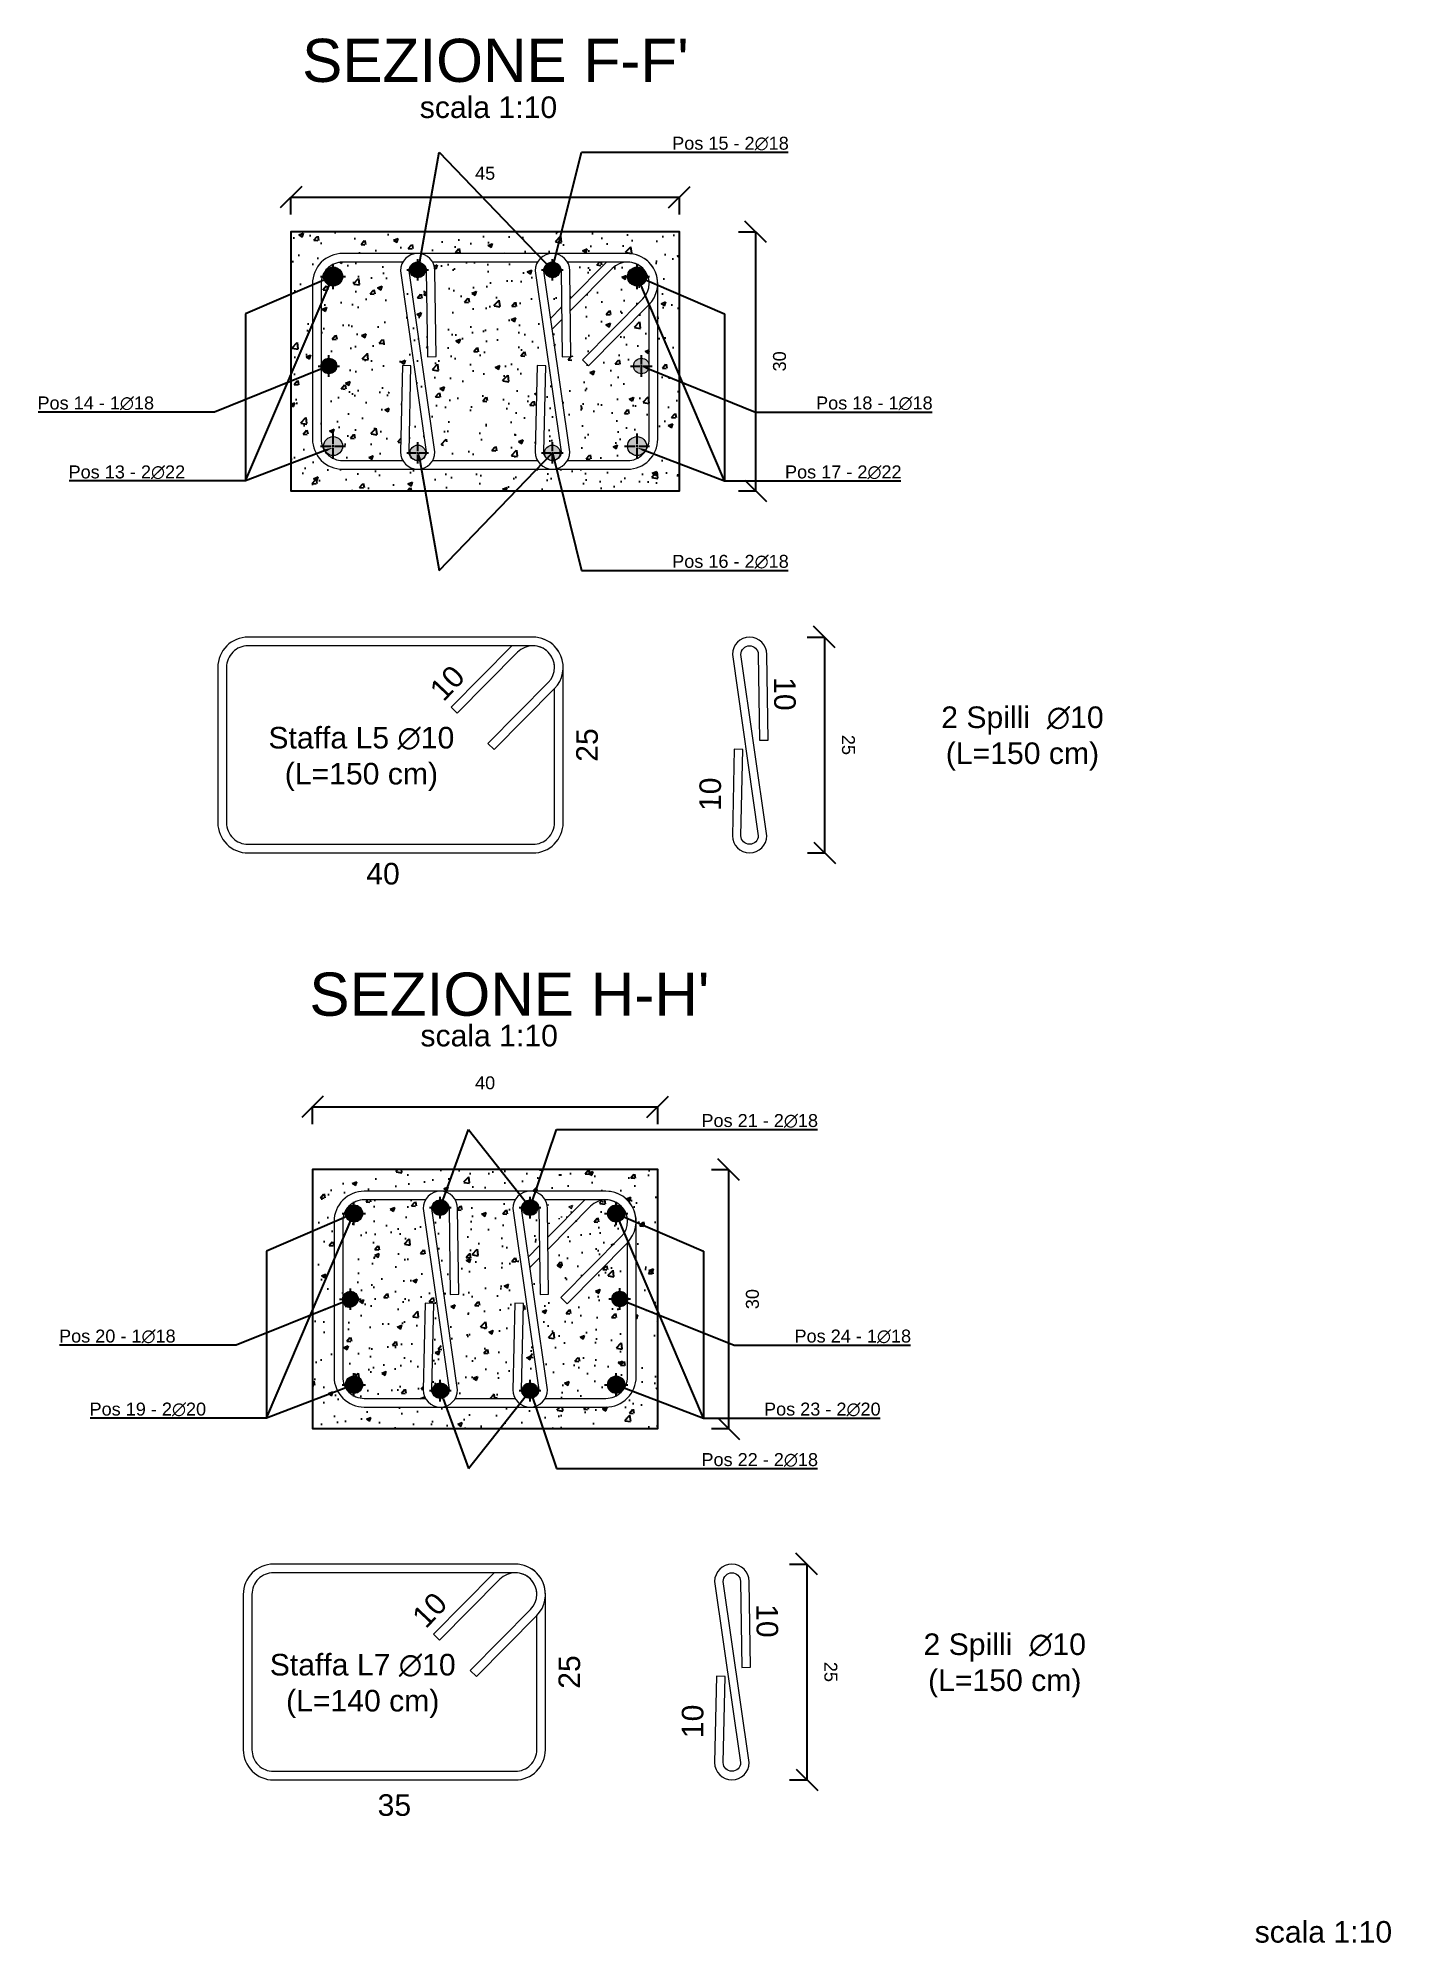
# Model space of a CAD drawing. Header units: millimetres. Extents: x -455371 to 117772, y -78417 to 116564.
# Drawn here: x -337069 to -335502, y 41134 to 43340 of the extents above; entities that cross this region are included whole.
import ezdxf
from ezdxf import colors
from ezdxf.entities.mleader import LeaderData, LeaderLine
from ezdxf.math import Vec2, Vec3

# ---------------------------------------------------------------- set-up
doc = ezdxf.new("R2010")
doc.units = ezdxf.units.MM
doc.linetypes.add('CENTER2', pattern=[28.575, 19.05, -3.175, 3.175, -3.175])
doc.layers.get('0').update_dxf_attribs({"color": 255})
for name, color, linetype, lineweight in [('armature', 5, 'Continuous', 18), ('Cls', 7, 'Continuous', 25), ('quote', 5, 'Continuous', 15), ('RETINO ARMATURE', 253, 'Continuous', 15), ('Scritte', 7, 'Continuous', 15), ('staffe', 10, 'Continuous', 15)]:
    doc.layers.add(name, color=color, linetype=linetype, lineweight=lineweight)
doc.layers.add('RETINI', color=253, linetype='Continuous')
doc.styles.get("Standard").update_dxf_attribs({"font": 'arial.ttf'})
doc.dimstyles.new('per distinte 1 a 10', dxfattribs={"dimtxt": 25, "dimasz": 150, "dimexe": 0.18, "dimexo": 250, "dimgap": 50, "dimtad": 2, "dimdec": 0, "dimlfac": 0.1, "dimzin": 0, "dimdsep": 46, "dimtxsty": 'Standard', "dimblk": 'NONE', "dimcen": 0, "dimse1": 1, "dimse2": 1, "dimsd1": 1, "dimsd2": 1, "dimadec": 0, "dimazin": 0, "dimtfac": 1, "dimtdec": 0, "dimtofl": 0, "dimtmove": 0, "dimatfit": 3, "dimldrblk": 'NONE', "dimfxl": 250, "dimfxlon": 1, "dimtolj": 1, "dimtzin": 0, "dimarcsym": 2})
doc.dimstyles.new('scala 1 a 10', dxfattribs={"dimtxt": 15, "dimasz": 25, "dimexe": 0.183, "dimexo": 0.1, "dimgap": 20, "dimtad": 2, "dimdec": 0, "dimlfac": 0.1, "dimzin": 0, "dimdsep": 46, "dimtxsty": 'Standard', "dimblk": 'OBLIQUE', "dimcen": -25, "dimadec": 0, "dimazin": 0, "dimtfac": 1, "dimtdec": 0, "dimtofl": 0, "dimtmove": 0, "dimatfit": 3, "dimfxl": 20, "dimfxlon": 1, "dimtolj": 1, "dimtzin": 0, "dimarcsym": 0})
pattern_1 = [(50, (4506.7, -23346.02), (52.833554, -4.622335), [5.5245, -60.7695]), (355, (4506.7, -23346.02), (-10.220592, 55.406485), [4.4196, -48.615769]), (100.451445, (4511.105, -23346.404), (42.612962, 50.784148), [4.6951026, -51.646171]), (46.1842, (4506.7, -23331.29), (78.612922, -12.192275), [8.28675, -91.15425]), (96.635558, (4513.25, -23332.3), (68.847199, 71.753576), [7.042657, -77.469326]), (351.18415, (4506.7, -23331.29), (68.847199, 71.753576), [6.62939, -72.923322]), (21, (4514.07, -23334.97), (43.9681735, -29.6569075), [5.5245, -60.7695]), (326, (4514.07, -23334.97), (17.922588, 53.41451), [4.4196, -48.6156]), (71.451445, (4517.73, -23337.44), (61.8907616, 23.757603), [4.6951026, -51.646082]), (37.5, (4506.702, -23346.019), (0.8956949, 24.5209613), [0, -48.02632, 0, -49.3522, 0, -48.79975]), (7.5, (4506.702, -23346.02), (19.3777021, 29.0523667), [0, -28.13812, 0, -46.92142, 0, -18.59915]), (327.5, (4490.276, -23346.019), (39.3212726, -1.6613358), [0, -18.415, 0, -57.4548, 0, -76.2381]), (317.5, (4482.91, -23346.02), (42.9574626, 7.3736824), [0, -23.9395, 0, -38.15588, 0, -54.1401])]
pattern_2 = [(50, (4554.59, -19010.304), (54.6554007, -4.7817257), [5.715, -62.865]), (355, (4554.59, -19010.304), (-10.573026, 57.317054), [4.572, -50.292175]), (100.451445, (4559.143, -19010.703), (44.082374, 52.5353256), [4.857003, -53.427073]), (46.1842, (4554.59, -18995.064), (81.323712, -12.612698), [8.5725, -94.2975]), (96.635558, (4561.365, -18996.115), (71.22124, 74.227837), [7.285507, -80.140682]), (351.18415, (4554.59, -18995.064), (71.22124, 74.227837), [6.85799, -75.43792]), (21, (4562.21, -18998.874), (45.4843174, -30.6795595), [5.715, -62.865]), (326, (4562.21, -18998.874), (18.5406085, 55.25639), [4.572, -50.292]), (71.451445, (4566, -19001.43), (64.024926, 24.576831), [4.857003, -53.426981]), (37.5, (4554.588, -19010.304), (0.926581, 25.3665117), [0, -49.6824, 0, -51.054, 0, -50.4825]), (7.5, (4554.588, -19010.304), (20.0458988, 30.0541724), [0, -29.1084, 0, -48.5394, 0, -19.2405]), (327.5, (4537.595, -19010.304), (40.6771786, -1.7186232), [0, -19.05, 0, -59.436, 0, -78.867]), (317.5, (4529.975, -19010.304), (44.4387544, 7.6279473), [0, -24.765, 0, -39.4716, 0, -56.007])]

msp = doc.modelspace()

# ---------------------------------------------------------------- texts
at = {"layer": 'Scritte', "attachment_point": 1}
for s, width, insert, char_height in [("SEZIONE F-F'", 923.094, (-336763, 43339.6), 50), ('scala 1:10', 923.094, (-336626.7, 43272.8), 25), ('\\pxqc;2 Spilli  ∅10 (L=150 cm)', 239.335, (-336048.2, 42566.1), 25), ('\\pxqc;Staffa L5 ∅10 (L=150 cm)', 217.14, (-336802.9, 42542.4), 25), ("SEZIONE H-H'", 923.094, (-336754.6, 42257.8), 50), ('scala 1:10', 923.094, (-336625.9, 42197.3), 25), ('\\pxqc;2 Spilli  ∅10 (L=150 cm)', 239.335, (-336068.7, 41492.2), 25), ('\\pxqc;Staffa L7 ∅10 (L=140 cm)', 227.443, (-336806.5, 41468.5), 25), ('scala 1:10', 923.094, (-335659.5, 41159), 25)]:
    msp.add_mtext_dynamic_manual_height_columns(s, width=width, gutter_width=12.5, heights=[0], dxfattribs=dict(at, insert=insert, char_height=char_height))
at = {"layer": 'Scritte', "char_height": 25}
for insert, attachment_point, rotation in [((-336617.4, 42587.8), 1, 46.7232), ((-336191.3, 42600.1), 1, 270.2234), ((-336302.7, 42483.8), 3, 89.7766), ((-336637.8, 41513.9), 1, 46.7232), ((-336211.7, 41526.2), 1, 270.2234), ((-336323.1, 41409.8), 3, 89.7766)]:
    msp.add_mtext_dynamic_manual_height_columns('10', width=76.834, gutter_width=12.5, heights=[0], dxfattribs=dict(at, insert=insert, attachment_point=attachment_point, rotation=rotation))

# ---------------------------------------------------------------- blocks, each defined once
blk = doc.blocks.new('*U1488')
at = {"layer": 'Cls', "color": 0, "linetype": 'CENTER2', "transparency": 16777216}
for p, q in [((-14.5, 0), (-2.2, 0)), ((0, 2.2), (0, 14.5)), ((2.2, 0), (14.5, 0)), ((0, -14.5), (0, -2.2))]:
    blk.add_line(p, q, dxfattribs=at)
at = {"layer": 'Cls', "color": 0, "linetype": 'Continuous', "transparency": 16777216}
for p, q in [((-1.1, 0), (1.1, 0)), ((0, -1.1), (0, 1.1))]:
    blk.add_line(p, q, dxfattribs=at)
blk = doc.blocks.new('*U1510')
at = {"layer": 'Cls', "color": 0, "linetype": 'CENTER2', "transparency": 16777216}
for p, q in [((-12.5, 0), (-1.8, 0)), ((0, 1.8), (0, 12.5)), ((1.8, 0), (12.5, 0)), ((0, -12.5), (0, -1.8))]:
    blk.add_line(p, q, dxfattribs=at)
at = {"layer": 'Cls', "color": 0, "linetype": 'Continuous', "transparency": 16777216}
for p, q in [((-0.9, 0), (0.9, 0)), ((0, -0.9), (0, 0.9))]:
    blk.add_line(p, q, dxfattribs=at)
blk = doc.blocks.new('*U1511')
at = {"layer": 'Cls', "color": 0, "linetype": 'CENTER2', "transparency": 16777216}
for p, q in [((-12.5, 0), (-1.8, 0)), ((0, 1.8), (0, 12.5)), ((1.8, 0), (12.5, 0)), ((0, -12.5), (0, -1.8))]:
    blk.add_line(p, q, dxfattribs=at)
at = {"layer": 'Cls', "color": 0, "linetype": 'Continuous', "transparency": 16777216}
for p, q in [((-0.9, 0), (0.9, 0)), ((0, -0.9), (0, 0.9))]:
    blk.add_line(p, q, dxfattribs=at)
blk = doc.blocks.new('*U1512')
at = {"layer": 'Cls', "color": 0, "linetype": 'CENTER2', "transparency": 16777216}
for p, q in [((-12.5, 0), (-1.8, 0)), ((0, 1.8), (0, 12.5)), ((1.8, 0), (12.5, 0)), ((0, -12.5), (0, -1.8))]:
    blk.add_line(p, q, dxfattribs=at)
at = {"layer": 'Cls', "color": 0, "linetype": 'Continuous', "transparency": 16777216}
for p, q in [((-0.9, 0), (0.9, 0)), ((0, -0.9), (0, 0.9))]:
    blk.add_line(p, q, dxfattribs=at)
blk = doc.blocks.new('*U1513')
at = {"layer": 'Cls', "color": 0, "linetype": 'CENTER2', "transparency": 16777216}
for p, q in [((-14.5, 0), (-2.2, 0)), ((0, 2.2), (0, 14.5)), ((2.2, 0), (14.5, 0)), ((0, -14.5), (0, -2.2))]:
    blk.add_line(p, q, dxfattribs=at)
at = {"layer": 'Cls', "color": 0, "linetype": 'Continuous', "transparency": 16777216}
for p, q in [((-1.1, 0), (1.1, 0)), ((0, -1.1), (0, 1.1))]:
    blk.add_line(p, q, dxfattribs=at)
blk = doc.blocks.new('*U1514')
at = {"layer": 'Cls', "color": 0, "linetype": 'CENTER2', "transparency": 16777216}
for p, q in [((-12.5, 0), (-1.8, 0)), ((0, 1.8), (0, 12.5)), ((1.8, 0), (12.5, 0)), ((0, -12.5), (0, -1.8))]:
    blk.add_line(p, q, dxfattribs=at)
at = {"layer": 'Cls', "color": 0, "linetype": 'Continuous', "transparency": 16777216}
for p, q in [((-0.9, 0), (0.9, 0)), ((0, -0.9), (0, 0.9))]:
    blk.add_line(p, q, dxfattribs=at)
blk = doc.blocks.new('*U1515')
at = {"layer": 'Cls', "color": 0, "linetype": 'CENTER2', "transparency": 16777216}
for p, q in [((-14.5, 0), (-2.2, 0)), ((0, 2.2), (0, 14.5)), ((2.2, 0), (14.5, 0)), ((0, -14.5), (0, -2.2))]:
    blk.add_line(p, q, dxfattribs=at)
at = {"layer": 'Cls', "color": 0, "linetype": 'Continuous', "transparency": 16777216}
for p, q in [((-1.1, 0), (1.1, 0)), ((0, -1.1), (0, 1.1))]:
    blk.add_line(p, q, dxfattribs=at)
blk = doc.blocks.new('*U1516')
at = {"layer": 'Cls', "color": 0, "linetype": 'CENTER2', "transparency": 16777216}
for p, q in [((-12.5, 0), (-1.8, 0)), ((0, 1.8), (0, 12.5)), ((1.8, 0), (12.5, 0)), ((0, -12.5), (0, -1.8))]:
    blk.add_line(p, q, dxfattribs=at)
at = {"layer": 'Cls', "color": 0, "linetype": 'Continuous', "transparency": 16777216}
for p, q in [((-0.9, 0), (0.9, 0)), ((0, -0.9), (0, 0.9))]:
    blk.add_line(p, q, dxfattribs=at)
blk = doc.blocks.new('*U1480')
at = {"layer": 'Cls', "color": 0, "linetype": 'CENTER2', "transparency": 16777216}
for p, q in [((-12.5, 0), (-1.8, 0)), ((0, 1.8), (0, 12.5)), ((1.8, 0), (12.5, 0)), ((0, -12.5), (0, -1.8))]:
    blk.add_line(p, q, dxfattribs=at)
at = {"layer": 'Cls', "color": 0, "linetype": 'Continuous', "transparency": 16777216}
for p, q in [((-0.9, 0), (0.9, 0)), ((0, -0.9), (0, 0.9))]:
    blk.add_line(p, q, dxfattribs=at)
blk = doc.blocks.new('*U1481')
at = {"layer": 'Cls', "color": 0, "linetype": 'CENTER2', "transparency": 16777216}
for p, q in [((-14.5, 0), (-2.2, 0)), ((0, 2.2), (0, 14.5)), ((2.2, 0), (14.5, 0)), ((0, -14.5), (0, -2.2))]:
    blk.add_line(p, q, dxfattribs=at)
at = {"layer": 'Cls', "color": 0, "linetype": 'Continuous', "transparency": 16777216}
for p, q in [((-1.1, 0), (1.1, 0)), ((0, -1.1), (0, 1.1))]:
    blk.add_line(p, q, dxfattribs=at)
blk = doc.blocks.new('*U1482')
at = {"layer": 'Cls', "color": 0, "linetype": 'CENTER2', "transparency": 16777216}
for p, q in [((-13.5, 0), (-2, 0)), ((0, 2), (0, 13.5)), ((2, 0), (13.5, 0)), ((0, -13.5), (0, -2))]:
    blk.add_line(p, q, dxfattribs=at)
at = {"layer": 'Cls', "color": 0, "linetype": 'Continuous', "transparency": 16777216}
for p, q in [((-1, 0), (1, 0)), ((0, -1), (0, 1))]:
    blk.add_line(p, q, dxfattribs=at)
blk = doc.blocks.new('*U1483')
at = {"layer": 'Cls', "color": 0, "linetype": 'CENTER2', "transparency": 16777216}
for p, q in [((-12.5, 0), (-1.8, 0)), ((0, 1.8), (0, 12.5)), ((1.8, 0), (12.5, 0)), ((0, -12.5), (0, -1.8))]:
    blk.add_line(p, q, dxfattribs=at)
at = {"layer": 'Cls', "color": 0, "linetype": 'Continuous', "transparency": 16777216}
for p, q in [((-0.9, 0), (0.9, 0)), ((0, -0.9), (0, 0.9))]:
    blk.add_line(p, q, dxfattribs=at)
blk = doc.blocks.new('*U1484')
at = {"layer": 'Cls', "color": 0, "linetype": 'CENTER2', "transparency": 16777216}
for p, q in [((-13.5, 0), (-2, 0)), ((0, 2), (0, 13.5)), ((2, 0), (13.5, 0)), ((0, -13.5), (0, -2))]:
    blk.add_line(p, q, dxfattribs=at)
at = {"layer": 'Cls', "color": 0, "linetype": 'Continuous', "transparency": 16777216}
for p, q in [((-1, 0), (1, 0)), ((0, -1), (0, 1))]:
    blk.add_line(p, q, dxfattribs=at)
blk = doc.blocks.new('*U1485')
at = {"layer": 'Cls', "color": 0, "linetype": 'CENTER2', "transparency": 16777216}
for p, q in [((-12.5, 0), (-1.8, 0)), ((0, 1.8), (0, 12.5)), ((1.8, 0), (12.5, 0)), ((0, -12.5), (0, -1.8))]:
    blk.add_line(p, q, dxfattribs=at)
at = {"layer": 'Cls', "color": 0, "linetype": 'Continuous', "transparency": 16777216}
for p, q in [((-0.9, 0), (0.9, 0)), ((0, -0.9), (0, 0.9))]:
    blk.add_line(p, q, dxfattribs=at)
blk = doc.blocks.new('*U1486')
at = {"layer": 'Cls', "color": 0, "linetype": 'CENTER2', "transparency": 16777216}
for p, q in [((-12.5, 0), (-1.8, 0)), ((0, 1.8), (0, 12.5)), ((1.8, 0), (12.5, 0)), ((0, -12.5), (0, -1.8))]:
    blk.add_line(p, q, dxfattribs=at)
at = {"layer": 'Cls', "color": 0, "linetype": 'Continuous', "transparency": 16777216}
for p, q in [((-0.9, 0), (0.9, 0)), ((0, -0.9), (0, 0.9))]:
    blk.add_line(p, q, dxfattribs=at)
blk = doc.blocks.new('*U1487')
at = {"layer": 'Cls', "color": 0, "linetype": 'CENTER2', "transparency": 16777216}
for p, q in [((-13.5, 0), (-2, 0)), ((0, 2), (0, 13.5)), ((2, 0), (13.5, 0)), ((0, -13.5), (0, -2))]:
    blk.add_line(p, q, dxfattribs=at)
at = {"layer": 'Cls', "color": 0, "linetype": 'Continuous', "transparency": 16777216}
for p, q in [((-1, 0), (1, 0)), ((0, -1), (0, 1))]:
    blk.add_line(p, q, dxfattribs=at)
blk = doc.blocks.new('*U1496')
at = {"layer": 'Cls', "color": 0, "linetype": 'CENTER2', "transparency": 16777216}
for p, q in [((-12.5, 0), (-1.8, 0)), ((0, 1.8), (0, 12.5)), ((1.8, 0), (12.5, 0)), ((0, -12.5), (0, -1.8))]:
    blk.add_line(p, q, dxfattribs=at)
at = {"layer": 'Cls', "color": 0, "linetype": 'Continuous', "transparency": 16777216}
for p, q in [((-0.9, 0), (0.9, 0)), ((0, -0.9), (0, 0.9))]:
    blk.add_line(p, q, dxfattribs=at)
blk = doc.blocks.new('*U1497')
at = {"layer": 'Cls', "color": 0, "linetype": 'CENTER2', "transparency": 16777216}
for p, q in [((-13.5, 0), (-2, 0)), ((0, 2), (0, 13.5)), ((2, 0), (13.5, 0)), ((0, -13.5), (0, -2))]:
    blk.add_line(p, q, dxfattribs=at)
at = {"layer": 'Cls', "color": 0, "linetype": 'Continuous', "transparency": 16777216}
for p, q in [((-1, 0), (1, 0)), ((0, -1), (0, 1))]:
    blk.add_line(p, q, dxfattribs=at)
blk = doc.blocks.new('*U1518')
at = {"layer": 'Cls', "color": 0, "linetype": 'CENTER2', "transparency": 16777216}
for p, q in [((-12.5, 0), (-1.8, 0)), ((0, 1.8), (0, 12.5)), ((1.8, 0), (12.5, 0)), ((0, -12.5), (0, -1.8))]:
    blk.add_line(p, q, dxfattribs=at)
at = {"layer": 'Cls', "color": 0, "linetype": 'Continuous', "transparency": 16777216}
for p, q in [((-0.9, 0), (0.9, 0)), ((0, -0.9), (0, 0.9))]:
    blk.add_line(p, q, dxfattribs=at)
blk = doc.blocks.new('*U1519')
at = {"layer": 'Cls', "color": 0, "linetype": 'CENTER2', "transparency": 16777216}
for p, q in [((-12.5, 0), (-1.8, 0)), ((0, 1.8), (0, 12.5)), ((1.8, 0), (12.5, 0)), ((0, -12.5), (0, -1.8))]:
    blk.add_line(p, q, dxfattribs=at)
at = {"layer": 'Cls', "color": 0, "linetype": 'Continuous', "transparency": 16777216}
for p, q in [((-0.9, 0), (0.9, 0)), ((0, -0.9), (0, 0.9))]:
    blk.add_line(p, q, dxfattribs=at)
blk = doc.blocks.new('*D1642')
at = {"layer": 'Defpoints', "color": 0, "transparency": 16777216}
for p in [(-336495.6, 42646.4), (-336495.6, 42396.4), (-336495.6, 42396.4)]:
    blk.add_point(p, dxfattribs=at)
at = {"layer": 'quote', "color": 0, "transparency": 16777216, "insert": (-336432.8, 42521.4), "char_height": 25, "attachment_point": 5, "rotation": 90}
blk.add_mtext('\\A1;25', dxfattribs=at)
blk = doc.blocks.new('_None')
blk = doc.blocks.new('*D1643')
at = {"layer": 'Defpoints', "color": 0, "transparency": 16777216}
for p in [(-336860.6, 42611.4), (-336460.6, 42611.4), (-336460.6, 42435)]:
    blk.add_point(p, dxfattribs=at)
at = {"layer": 'quote', "color": 0, "transparency": 16777216, "insert": (-336669.3, 42372.2), "char_height": 25, "attachment_point": 5}
blk.add_mtext('\\A1;40', dxfattribs=at)
blk = doc.blocks.new('*D1644')
at = {"layer": 'Defpoints', "color": 0, "transparency": 16777216}
for p in [(-336516.1, 41572.5), (-336516.1, 41322.5), (-336516.1, 41322.5)]:
    blk.add_point(p, dxfattribs=at)
at = {"layer": 'quote', "color": 0, "transparency": 16777216, "insert": (-336453.3, 41447.5), "char_height": 25, "attachment_point": 5, "rotation": 90}
blk.add_mtext('\\A1;25', dxfattribs=at)
blk = doc.blocks.new('*D1645')
at = {"layer": 'Defpoints', "color": 0, "transparency": 16777216}
for p in [(-336831.1, 41537.5), (-336481.1, 41537.5), (-336481.1, 41356)]:
    blk.add_point(p, dxfattribs=at)
at = {"layer": 'quote', "color": 0, "transparency": 16777216, "insert": (-336656.1, 41293.2), "char_height": 25, "attachment_point": 5}
blk.add_mtext('\\A1;35', dxfattribs=at)
blk = doc.blocks.new('_Oblique')
at = {"color": 0, "linetype": 'ByBlock', "lineweight": -2}
blk.add_line((-0.5, -0.5), (0.5, 0.5), dxfattribs=at)
blk = doc.blocks.new('*D1682')
at = {"layer": 'Defpoints', "color": 0, "transparency": 16777216}
for p in [(-336244.8, 42646.4), (-336244.6, 42396.4), (-336157.7, 42396.5)]:
    blk.add_point(p, dxfattribs=at)
at = {"layer": 'quote', "color": 0, "lineweight": -2, "transparency": 16777216}
for p, q in [((-336177.9, 42646.5), (-336157.7, 42646.5)), ((-336157.9, 42646.5), (-336157.7, 42396.5)), ((-336177.7, 42396.5), (-336157.5, 42396.5))]:
    blk.add_line(p, q, dxfattribs=at)
at = {"layer": 'quote', "color": 0, "lineweight": -2, "transparency": 16777216, "xscale": 25, "yscale": 25, "zscale": 25}
for p, rotation in [((-336157.9, 42646.5), 90.04996142072099), ((-336157.7, 42396.5), 270.049961420721)]:
    blk.add_blockref('_Oblique', p, dxfattribs=dict(at, rotation=rotation))
at = {"layer": 'quote', "color": 0, "transparency": 16777216, "insert": (-336130.2, 42521.5), "char_height": 15, "attachment_point": 5, "rotation": 270.05}
blk.add_mtext('\\A1;25', dxfattribs=at)
blk = doc.blocks.new('*D1685')
at = {"layer": 'Defpoints', "color": 0, "transparency": 16777216}
for p in [(-336265.3, 41572.5), (-336265.1, 41322.5), (-336178.2, 41322.6)]:
    blk.add_point(p, dxfattribs=at)
at = {"layer": 'quote', "color": 0, "lineweight": -2, "transparency": 16777216}
for p, q in [((-336198.4, 41572.6), (-336178.2, 41572.6)), ((-336178.4, 41572.6), (-336178.2, 41322.6)), ((-336198.2, 41322.6), (-336178, 41322.6))]:
    blk.add_line(p, q, dxfattribs=at)
at = {"layer": 'quote', "color": 0, "lineweight": -2, "transparency": 16777216, "xscale": 25, "yscale": 25, "zscale": 25}
for p, rotation in [((-336178.4, 41572.6), 90.04996142072099), ((-336178.2, 41322.6), 270.049961420721)]:
    blk.add_blockref('_Oblique', p, dxfattribs=dict(at, rotation=rotation))
at = {"layer": 'quote', "color": 0, "transparency": 16777216, "insert": (-336150.6, 41447.6), "char_height": 15, "attachment_point": 5, "rotation": 270.05}
blk.add_mtext('\\A1;25', dxfattribs=at)
blk = doc.blocks.new('*D2263')
at = {"layer": 'Defpoints', "color": 0, "transparency": 16777216}
for p in [(-336326, 43156.1), (-336776, 43115.9), (-336326, 43115.9)]:
    blk.add_point(p, dxfattribs=at)
at = {"layer": 'quote', "color": 0, "lineweight": -2, "transparency": 16777216}
for p, q in [((-336776, 43136.1), (-336776, 43156.2)), ((-336776, 43156.1), (-336326, 43156.1)), ((-336326, 43136.1), (-336326, 43156.2))]:
    blk.add_line(p, q, dxfattribs=at)
at = {"layer": 'quote', "color": 0, "lineweight": -2, "transparency": 16777216, "xscale": 25, "yscale": 25, "zscale": 25, "rotation": 180}
blk.add_blockref('_Oblique', (-336776, 43156.1), dxfattribs=at)
at = {"layer": 'quote', "color": 0, "lineweight": -2, "transparency": 16777216, "xscale": 25, "yscale": 25, "zscale": 25}
blk.add_blockref('_Oblique', (-336326, 43156.1), dxfattribs=at)
at = {"layer": 'quote', "color": 0, "transparency": 16777216, "insert": (-336551, 43183.7), "char_height": 15, "attachment_point": 5}
blk.add_mtext('\\A1;45', dxfattribs=at)
blk = doc.blocks.new('*D2264')
at = {"layer": 'Defpoints', "color": 0, "transparency": 16777216}
for p in [(-336326, 43115.9), (-336237.5, 43115.9), (-336326, 42815.9)]:
    blk.add_point(p, dxfattribs=at)
at = {"layer": 'quote', "color": 0, "lineweight": -2, "transparency": 16777216}
for p, q in [((-336257.5, 43115.9), (-336237.3, 43115.9)), ((-336237.5, 42815.9), (-336237.5, 43115.9)), ((-336257.5, 42815.9), (-336237.3, 42815.9))]:
    blk.add_line(p, q, dxfattribs=at)
at = {"layer": 'quote', "color": 0, "lineweight": -2, "transparency": 16777216, "xscale": 25, "yscale": 25, "zscale": 25}
for p, rotation in [((-336237.5, 43115.9), 90), ((-336237.5, 42815.9), 270)]:
    blk.add_blockref('_Oblique', p, dxfattribs=dict(at, rotation=rotation))
at = {"layer": 'quote', "color": 0, "transparency": 16777216, "insert": (-336209.9, 42965.9), "char_height": 15, "attachment_point": 5, "rotation": 90}
blk.add_mtext('\\A1;30', dxfattribs=at)
blk = doc.blocks.new('*D2267')
at = {"layer": 'Defpoints', "color": 0, "transparency": 16777216}
for p in [(-336351, 42102.3), (-336751, 42029.5), (-336351, 42029.5)]:
    blk.add_point(p, dxfattribs=at)
at = {"layer": 'quote', "color": 0, "lineweight": -2, "transparency": 16777216}
for p, q in [((-336751, 42082.3), (-336751, 42102.5)), ((-336751, 42102.3), (-336351, 42102.3)), ((-336351, 42082.3), (-336351, 42102.5))]:
    blk.add_line(p, q, dxfattribs=at)
at = {"layer": 'quote', "color": 0, "lineweight": -2, "transparency": 16777216, "xscale": 25, "yscale": 25, "zscale": 25, "rotation": 180}
blk.add_blockref('_Oblique', (-336751, 42102.3), dxfattribs=at)
at = {"layer": 'quote', "color": 0, "lineweight": -2, "transparency": 16777216, "xscale": 25, "yscale": 25, "zscale": 25}
blk.add_blockref('_Oblique', (-336351, 42102.3), dxfattribs=at)
at = {"layer": 'quote', "color": 0, "transparency": 16777216, "insert": (-336551, 42130), "char_height": 15, "attachment_point": 5}
blk.add_mtext('\\A1;40', dxfattribs=at)
blk = doc.blocks.new('*D2268')
at = {"layer": 'Defpoints', "color": 0, "transparency": 16777216}
for p in [(-336351, 42029.5), (-336351, 41729.5), (-336268.9, 41729.5)]:
    blk.add_point(p, dxfattribs=at)
at = {"layer": 'quote', "color": 0, "lineweight": -2, "transparency": 16777216}
for p, q in [((-336288.9, 42029.5), (-336268.7, 42029.5)), ((-336268.9, 42029.5), (-336268.9, 41729.5)), ((-336288.9, 41729.5), (-336268.7, 41729.5))]:
    blk.add_line(p, q, dxfattribs=at)
at = {"layer": 'quote', "color": 0, "lineweight": -2, "transparency": 16777216, "xscale": 25, "yscale": 25, "zscale": 25}
for p, rotation in [((-336268.9, 42029.5), 90), ((-336268.9, 41729.5), 270)]:
    blk.add_blockref('_Oblique', p, dxfattribs=dict(at, rotation=rotation))
at = {"layer": 'quote', "color": 0, "transparency": 16777216, "insert": (-336241.3, 41879.5), "char_height": 15, "attachment_point": 5, "rotation": 90}
blk.add_mtext('\\A1;30', dxfattribs=at)

# ---------------------------------------------------------------- dimensions: what is measured, and where the dimension line sits
at = {"layer": 'quote'}
for base, p1, p2, picture, middle in [((-336326, 43156.1), (-336776, 43115.9), (-336326, 43115.9), '*D2263', (-336551, 43183.7)), ((-336351, 42102.3), (-336751, 42029.5), (-336351, 42029.5), '*D2267', (-336551, 42130))]:
    dim = msp.add_linear_dim(base=base, p1=p1, p2=p2, dimstyle='scala 1 a 10', dxfattribs=at)
    dim.commit()
    dim.dimension.update_dxf_attribs({"geometry": picture, "text_midpoint": middle})
for base, p1, p2, picture, middle in [((-336237.5, 43115.9), (-336326, 42815.9), (-336326, 43115.9), '*D2264', (-336209.9, 42965.9)), ((-336268.9, 41729.5), (-336351, 42029.5), (-336351, 41729.5), '*D2268', (-336241.3, 41879.5))]:
    dim = msp.add_linear_dim(base=base, p1=p1, p2=p2, angle=90, dimstyle='scala 1 a 10', dxfattribs=at)
    dim.commit()
    dim.dimension.update_dxf_attribs({"geometry": picture, "text_midpoint": middle})
for p1, p2, picture, middle in [((-336244.8, 42646.4), (-336244.6, 42396.4), '*D1682', (-336130.2, 42521.5)), ((-336265.3, 41572.5), (-336265.1, 41322.5), '*D1685', (-336150.6, 41447.6))]:
    dim = msp.add_aligned_dim(p1=p1, p2=p2, distance=86.9, dimstyle='scala 1 a 10', dxfattribs=at)
    dim.commit()
    dim.dimension.update_dxf_attribs({"geometry": picture, "text_midpoint": middle})
for base, p1, p2, angle, picture, middle, dimtype in [((-336495.6, 42396.4), (-336495.6, 42646.4), (-336495.6, 42396.4), 90, '*D1642', (-336495.6, 42521.4), 160), ((-336460.6, 42435), (-336860.6, 42611.4), (-336460.6, 42611.4), 360, '*D1643', (-336669.3, 42435), 161), ((-336516.1, 41322.5), (-336516.1, 41572.5), (-336516.1, 41322.5), 90, '*D1644', (-336516.1, 41447.5), 160), ((-336481.1, 41356), (-336831.1, 41537.5), (-336481.1, 41537.5), 360, '*D1645', (-336656.1, 41356), 161)]:
    dim = msp.add_linear_dim(base=base, p1=p1, p2=p2, angle=angle, dimstyle='per distinte 1 a 10', dxfattribs=at)
    dim.commit()
    dim.dimension.update_dxf_attribs({"geometry": picture, "text_midpoint": middle, "dimtype": dimtype})

# ---------------------------------------------------------------- hatches: boundary and pattern name
at = {"layer": 'RETINI'}
h = msp.add_hatch(dxfattribs=at)
h.set_pattern_fill('AR-CONC', color=256, scale=0.3)
h.set_pattern_definition(pattern_2)
h.paths.add_polyline_path([(-336326, 43115.9), (-336476, 43115.9), (-336776, 43115.9), (-336776, 42815.9), (-336326, 42815.9)])
h.paths.add_polyline_path([(-336351, 43055.9), (-336351, 42875.9, -0.414214), (-336386, 42840.9), (-336716, 42840.9, -0.414214), (-336751, 42875.9), (-336751, 43055.9, -0.414214), (-336716, 43090.9), (-336386, 43090.9, -0.414214)], flags=16)
h.paths.add_polyline_path([(-336716.1, 43064.1, -1), (-336738.1, 43064.1, -1)], flags=0)
h.paths.add_polyline_path([(-336723, 42960.5, -1), (-336741, 42960.5, -1)], flags=0)
h.paths.add_polyline_path([(-336716.1, 42867.7, -1), (-336738.1, 42867.7, -1)], flags=0)
h = msp.add_hatch(dxfattribs=at)
h.set_pattern_fill('AR-CONC', color=256, scale=0.3)
h.set_pattern_definition(pattern_2)
h.paths.add_polyline_path([(-336662.2, 43055.9, -0.201566), (-336651.7, 43080.9), (-336716, 43080.9, 0.236232), (-336736, 43070.7, -0.722577), (-336716.1, 43064.1, -1), (-336738.1, 43064.1, -0.16273), (-336736.1, 43070.8, 0.161051), (-336741, 43055.9), (-336741, 42960.5, -1), (-336723, 42960.5, -1), (-336741, 42960.5), (-336741, 42875.9, 0.160357), (-336736, 42861.1, -0.161051), (-336738.1, 42867.7, -1), (-336716.1, 42867.7, -0.745706), (-336736.1, 42861, 0.23733), (-336716, 42850.9), (-336651.7, 42850.9, -0.201566), (-336662.2, 42875.9)])
h.paths.add_polyline_path([(-336361, 42960.5, -1), (-336379, 42960.5, -1), (-336361, 42960.5), (-336361, 43031.4), (-336431.1, 42960.6), (-336438.2, 42967.6), (-336368.3, 43038.3, 0.368329), (-336366.1, 43070.7, -0.161051), (-336364, 43064.1, -1), (-336386, 43064.1, -0.745706), (-336366, 43070.8, 0.465059), (-336404.1, 43073.1), (-336439.9, 43037), (-336439.9, 42875.9, -0.201566), (-336450.4, 42850.9), (-336386, 42850.9, 0.236232), (-336366.1, 42861.1, -0.722577), (-336386, 42867.7, -1), (-336364, 42867.7, -0.16273), (-336366, 42861, 0.161051), (-336361, 42875.9)])
h.paths.add_polyline_path([(-336410.5, 43080.9), (-336450.4, 43080.9, -0.201566), (-336439.9, 43055.9), (-336439.9, 43051.2)])
edge = h.paths.add_edge_path()
edge.add_line((-336649.1, 42863.8), (-336648.5, 42889))
edge.add_arc((-336627.2, 42875.9), 25, 148.3741, 209.0154)
edge = h.paths.add_edge_path()
edge.add_line((-336619.1, 42860.9), (-336626.5, 42912.2))
edge.add_line((-336626.5, 42912.2), (-336638.2, 42900.3))
edge.add_line((-336638.2, 42900.3), (-336639.1, 42860.9))
edge.add_arc((-336629.1, 42860.9), 10, 180.1907, 251.0639)
edge.add_arc((-336627.2, 42875.9), 25, 258.0563, 259.8929)
edge.add_arc((-336629, 42859.9), 9, 180, 253.5583, ccw=False)
edge.add_arc((-336629, 42859.9), 9, 0, 180, ccw=False)
edge.add_arc((-336629, 42859.9), 9, -86.6939, 0, ccw=False)
edge.add_arc((-336627.2, 42875.9), 25, 266.9715, 267.2915)
edge.add_arc((-336629.1, 42860.9), 10, 274.2839, 359.9959)
edge = h.paths.add_edge_path()
edge.add_line((-336452.9, 43067.8), (-336452.5, 43038.5))
edge.add_line((-336452.5, 43038.5), (-336449.9, 43041.1))
edge.add_line((-336449.9, 43041.1), (-336449.9, 43055.9))
edge.add_arc((-336474.9, 43055.9), 25, 0, 28.5029)
edge = h.paths.add_edge_path()
edge.add_line((-336473.3, 43003.2), (-336453.3, 42863.3))
edge.add_arc((-336474.9, 42875.9), 25, 329.7016, 360)
edge.add_line((-336449.9, 42875.9), (-336449.9, 43026.9))
edge.add_line((-336449.9, 43026.9), (-336452.3, 43024.5))
edge.add_line((-336452.3, 43024.5), (-336451.6, 42971.4))
edge.add_line((-336451.6, 42971.4), (-336461.6, 42971.3))
edge.add_line((-336461.6, 42971.3), (-336462.2, 43014.5))
edge.add_line((-336462.2, 43014.5), (-336473.3, 43003.2))
edge = h.paths.add_edge_path()
edge.add_arc((-336473, 43070.9), 10, 94.2831, 179.9965)
edge.add_line((-336483, 43070.9), (-336475.1, 43015.7))
edge.add_line((-336475.1, 43015.7), (-336462.4, 43028.5))
edge.add_line((-336462.4, 43028.5), (-336463, 43071.3))
edge.add_arc((-336473, 43070.9), 10, 2.3098, 71.0753)
edge.add_arc((-336474.9, 43055.9), 25, 78.064, 79.0599)
edge.add_arc((-336473, 43071.9), 9, 0, 71.756, ccw=False)
edge.add_arc((-336473, 43071.9), 9, -180, 0, ccw=False)
edge.add_arc((-336473, 43071.9), 9, 94.5074, 180, ccw=False)
edge.add_arc((-336474.9, 43055.9), 25, 87.2035, 87.2944)
edge = h.paths.add_edge_path()
edge.add_arc((-336473, 42860.9), 20, 180, 209.9999)
edge.add_line((-336490.3, 42850.9), (-336602.7, 42850.9))
edge.add_line((-336602.7, 42850.9), (-336532.4, 42922))
edge.add_line((-336532.4, 42922), (-336539.5, 42929))
edge.add_line((-336539.5, 42929), (-336609.1, 42858.6))
edge.add_arc((-336627.2, 42875.9), 25, 315.8055, 316.3607, ccw=False)
edge.add_arc((-336629.1, 42860.9), 20, 353.0289, 360)
edge.add_line((-336609.1, 42860.9), (-336617.7, 42921))
edge.add_line((-336617.7, 42921), (-336575, 42964.2))
edge.add_line((-336575, 42964.2), (-336582.1, 42971.2))
edge.add_line((-336582.1, 42971.2), (-336652.2, 42900.4))
edge.add_line((-336652.2, 42900.4), (-336652.2, 43055.9))
edge.add_arc((-336627.2, 43055.9), 25, 100.9401, 180, ccw=False)
edge.add_arc((-336629.1, 43071.9), 9, 108.244, 445.4926)
edge.add_arc((-336627.2, 43055.9), 25, 92.7056, 92.7965, ccw=False)
edge.add_arc((-336629.1, 43070.9), 10, 2.3098, 85.7169, ccw=False)
edge.add_line((-336619.1, 43071.3), (-336617.7, 42971.3))
edge.add_line((-336617.7, 42971.3), (-336607.7, 42971.4))
edge.add_line((-336607.7, 42971.4), (-336609.1, 43070.9))
edge.add_arc((-336629.1, 43070.9), 20, 0, 30.0001)
edge.add_line((-336611.8, 43080.9), (-336490.3, 43080.9))
edge.add_arc((-336473, 43070.9), 20, 149.9999, 180)
edge.add_line((-336493, 43070.9), (-336463, 42860.9))
edge.add_arc((-336473, 42860.9), 10, 288.9089, 359.9959, ccw=False)
edge.add_arc((-336474.9, 42875.9), 25, 280.1071, 281.9266, ccw=False)
edge.add_arc((-336473.1, 42859.9), 9, 286.4417, 626.6939)
edge.add_arc((-336474.9, 42875.9), 25, 272.7045, 273.0285, ccw=False)
edge.add_arc((-336473, 42860.9), 10, 180.1907, 265.7223, ccw=False)
edge.add_line((-336483, 42860.9), (-336480.7, 42960.8))
edge.add_line((-336480.7, 42960.8), (-336490.7, 42961.1))
edge.add_line((-336490.7, 42961.1), (-336493, 42860.9))
h = msp.add_hatch(dxfattribs=at)
h.set_pattern_fill('AR-CONC', color=256, scale=0.29)
h.set_pattern_definition(pattern_1)
h.paths.add_polyline_path([(-336351, 42029.5), (-336451, 42029.5), (-336751, 42029.5), (-336751, 41729.5), (-336351, 41729.5)])
h.paths.add_polyline_path([(-336691, 42004.5), (-336603.2, 42004.5, -0.010887), (-336602.3, 42004.5), (-336499.2, 42004.5, -0.010887), (-336498.3, 42004.5), (-336411, 42004.5, -0.414214), (-336376, 41969.5), (-336376, 41789.5, -0.414214), (-336411, 41754.5), (-336691, 41754.5, -0.414214), (-336726, 41789.5), (-336726, 41969.5, -0.414214)], flags=16)
h.paths.add_polyline_path([(-336691, 41994.5), (-336411, 41994.5, -0.222674), (-336391.8, 41985.5, -0.188846), (-336389.2, 41978.7, -1), (-336409.2, 41978.7, -0.682303), (-336391.8, 41985.5, 0.437232), (-336428.5, 41987.4), (-336498.8, 41916.4), (-336505.9, 41923.4), (-336435.5, 41994.5), (-336499, 41994.5, -0.414214), (-336490, 41985.5, -1), (-336508, 41985.5, -0.414214), (-336499, 41994.5), (-336603, 41994.5, -0.414214), (-336594, 41985.5, -1), (-336612, 41985.5, -0.414214), (-336603, 41994.5), (-336691, 41994.5, 0.222674), (-336710.3, 41985.5, -0.682303), (-336692.9, 41978.7, -1), (-336712.9, 41978.7, -0.144169), (-336711.3, 41984.1, 0.157515), (-336716, 41969.5), (-336716, 41879.5, -1), (-336698, 41879.5, -1), (-336716, 41879.5), (-336716, 41789.5, 0.157515), (-336711.3, 41774.9, -0.144169), (-336712.9, 41780.3, -1), (-336692.9, 41780.3, -0.682303), (-336710.3, 41773.5, 0.222674), (-336691, 41764.5), (-336603, 41764.5, -0.414214), (-336612, 41773.5, -1), (-336594, 41773.5, -0.414214), (-336603, 41764.5), (-336499, 41764.5, -0.414214), (-336508, 41773.5, -1), (-336490, 41773.5, -0.414214), (-336499, 41764.5), (-336411, 41764.5, 0.222674), (-336391.8, 41773.5, -0.682303), (-336409.2, 41780.3, -1), (-336389.2, 41780.3, -0.144169), (-336390.8, 41774.9, 0.157515), (-336386, 41789.5), (-336386, 41879.8, -1.008432), (-336404, 41879.7, -0.991639), (-336386, 41879.8), (-336386, 41789.5, -0.157515), (-336390.8, 41774.9, -0.043493), (-336391.8, 41773.5, -0.222674), (-336411, 41764.5), (-336691, 41764.5, -0.222674), (-336710.3, 41773.5, -0.043493), (-336711.3, 41774.9, -0.157515), (-336716, 41789.5), (-336716, 41969.5, -0.157515), (-336711.3, 41984.1, -0.043493), (-336710.3, 41985.5, -0.222674)], flags=0)
h = msp.add_hatch(dxfattribs=at)
h.set_pattern_fill('AR-CONC', color=256, scale=0.29)
h.set_pattern_definition(pattern_1)
h.paths.add_polyline_path([(-336622.8, 41984.5, -0.131583), (-336620.1, 41994.5), (-336691, 41994.5, 0.222674), (-336710.3, 41985.5, -0.682303), (-336692.9, 41978.7, -1), (-336712.9, 41978.7, -0.144169), (-336711.3, 41984.1, 0.157515), (-336716, 41969.5), (-336716, 41879.5, -1), (-336698, 41879.5, -1), (-336716, 41879.5), (-336716, 41789.5, 0.157515), (-336711.3, 41774.9, -0.144169), (-336712.9, 41780.3, -1), (-336692.9, 41780.3, -0.682303), (-336710.3, 41773.5, 0.222674), (-336691, 41764.5), (-336620.1, 41764.5, -0.131722), (-336622.8, 41774.5), (-336620.5, 41874.7), (-336610.5, 41874.5), (-336612.8, 41774.5, 0.263025), (-336607.9, 41765.9, -0.255661), (-336612, 41773.5, -0.931454), (-336594.1, 41774.8)])
h.paths.add_polyline_path([(-336518.8, 41984.5, -0.131583), (-336516.1, 41994.5), (-336585.4, 41994.5, -0.124377), (-336582.8, 41985.1), (-336581.4, 41885.1), (-336591.4, 41884.9), (-336592.8, 41984.9, 0.411576), (-336603.1, 41994.5, -0.41535), (-336594, 41985.5, -0.931454), (-336612, 41984.2), (-336582.8, 41774.5, -0.131722), (-336585.5, 41764.5), (-336516.1, 41764.5, -0.131722), (-336518.8, 41774.5), (-336516.5, 41874.7), (-336506.5, 41874.5), (-336508.8, 41774.5, 0.263025), (-336503.9, 41765.9, -0.255661), (-336508, 41773.5, -0.931454), (-336490.1, 41774.8)])
h.paths.add_polyline_path([(-336386, 41879.8, -1.008432), (-336404, 41879.7, -0.991639), (-336386, 41879.8), (-336386, 41945), (-336456.1, 41874.2), (-336463.2, 41881.2), (-336393.3, 41951.9, 0.366439), (-336390.8, 41984.1, -0.144169), (-336389.2, 41978.7, -1), (-336409.2, 41978.7, -0.682303), (-336391.8, 41985.5, 0.448237), (-336429.1, 41986.8), (-336478.1, 41937.3), (-336477.4, 41885.1), (-336487.4, 41884.9), (-336488, 41927.3), (-336499, 41916.2), (-336478.8, 41774.5, -0.131722), (-336481.5, 41764.5), (-336411, 41764.5, 0.222674), (-336391.8, 41773.5, -0.682303), (-336409.2, 41780.3, -1), (-336389.2, 41780.3, -0.144169), (-336390.8, 41774.9, 0.157515), (-336386, 41789.5)])
h.paths.add_polyline_path([(-336488.8, 41984.9, 0.393453), (-336498.5, 41994.5), (-336499, 41994.5, -0.414214), (-336490, 41985.5, -1), (-336508, 41985.5, -0.263375), (-336503.7, 41993.2, 0.270702), (-336508.8, 41984.5), (-336500.8, 41928.6), (-336488.2, 41941.3)])
at = {"layer": 'RETINO ARMATURE'}
h = msp.add_hatch(color=256, dxfattribs=at)
h.dxf.hatch_style = 1
h.paths.add_polyline_path([(-336716.1, 43064.1, 1), (-336738.1, 43064.1, 1)])
h = msp.add_hatch(color=256, dxfattribs=at)
h.dxf.hatch_style = 1
h.paths.add_polyline_path([(-336620.1, 43071.9, 1), (-336638.1, 43071.9, 1)])
h = msp.add_hatch(color=256, dxfattribs=at)
h.dxf.hatch_style = 1
h.paths.add_polyline_path([(-336464, 43071.9, 1), (-336482, 43071.9, 1)])
h = msp.add_hatch(color=256, dxfattribs=at)
h.dxf.hatch_style = 1
h.paths.add_polyline_path([(-336364, 43064.1, 1), (-336386, 43064.1, 1)])
h = msp.add_hatch(color=256, dxfattribs=at)
h.dxf.hatch_style = 1
h.paths.add_polyline_path([(-336723, 42960.5, 1), (-336741, 42960.5, 1)])
h = msp.add_hatch(color=256, dxfattribs=at)
h.dxf.hatch_style = 1
h.paths.add_polyline_path([(-336716.1, 42867.7, 1), (-336738.1, 42867.7, 1)])
h.paths.add_polyline_path([(-336620, 42859.9, 1), (-336638, 42859.9, 1)])
h.paths.add_polyline_path([(-336464.1, 42859.9, 1), (-336482.1, 42859.9, 1)])
h.paths.add_polyline_path([(-336364, 42867.7, 1), (-336386, 42867.7, 1)])
h.paths.add_polyline_path([(-336361, 42960.5, 1), (-336379, 42960.5, 1)])
h = msp.add_hatch(color=256, dxfattribs=at)
h.dxf.hatch_style = 1
h.paths.add_polyline_path([(-336594, 41985.5, 0.41535), (-336603.1, 41994.5, 0.121079), (-336607.7, 41993.2, 0.263375), (-336612, 41985.5, 1)])
h = msp.add_hatch(color=256, dxfattribs=at)
h.dxf.hatch_style = 1
h.paths.add_polyline_path([(-336499.1, 41994.5, 0.121079), (-336503.7, 41993.2, 0.263375), (-336508, 41985.5, 1), (-336490, 41985.5, 0.41535)])
h = msp.add_hatch(dxfattribs=at)
h.set_pattern_fill('AR-CONC', color=256, scale=0.25)
h.set_pattern_definition([(50, (4506.7, -23346.02), (45.5461672, -3.9847714), [4.7625, -52.3875]), (355, (4506.7, -23346.02), (-8.8108554, 47.764211), [3.81, -41.910146]), (100.451445, (4510.497, -23346.35), (36.735312, 43.779438), [4.047502, -44.522561]), (46.1842, (4506.7, -23333.32), (67.76976, -10.510582), [7.14375, -78.58125]), (96.635558, (4512.35, -23334.195), (59.351034, 61.856531), [6.071256, -66.783902]), (351.184151, (4506.7, -23333.32), (59.351034, 61.856531), [5.714992, -62.864933]), (21, (4513.05, -23336.494), (37.903598, -25.5662995), [4.7625, -52.3875]), (326, (4513.05, -23336.494), (15.450507, 46.0469915), [3.81, -41.91]), (71.451445, (4516.21, -23338.624), (53.354105, 20.480692), [4.047502, -44.5224844]), (37.5, (4506.702, -23346.019), (0.7721508, 21.1387597), [0, -41.402, 0, -42.545, 0, -42.06875]), (7.5, (4506.702, -23346.019), (16.7049156, 25.0451437), [0, -24.257, 0, -40.4495, 0, -16.03375]), (327.5, (4492.541, -23346.019), (33.8976488, -1.432186), [0, -15.875, 0, -49.53, 0, -65.7225]), (317.5, (4486.19, -23346.02), (37.0322953, 6.3566228), [0, -20.6375, 0, -32.893, 0, -46.6725])])
h.paths.add_polyline_path([(-336435.5, 41994.5), (-336481.4, 41994.5, -0.124377), (-336478.8, 41985.1), (-336478.3, 41951.3)])
h = msp.add_hatch(color=256, dxfattribs=at)
h.dxf.hatch_style = 1
h.paths.add_polyline_path([(-336692.9, 41978.7, 0.682303), (-336710.3, 41985.5, 0.01737), (-336711.3, 41984.1, 0.144169), (-336712.9, 41978.7, 1)])
h = msp.add_hatch(color=256, dxfattribs=at)
h.dxf.hatch_style = 1
h.paths.add_polyline_path([(-336390.8, 41984.1, 0.01737), (-336391.8, 41985.5, 0.682303), (-336409.2, 41978.7, 1), (-336389.2, 41978.7, 0.144169)])
h = msp.add_hatch(color=256, dxfattribs=at)
h.dxf.hatch_style = 1
h.paths.add_polyline_path([(-336716, 41879.5, 1), (-336698, 41879.5, 1)])
h = msp.add_hatch(color=256, dxfattribs=at)
h.dxf.hatch_style = 1
h.paths.add_polyline_path([(-336386, 41879.5), (-336386, 41879.8, 0.991639), (-336404, 41879.7, 0.991639)])
h = msp.add_hatch(color=256, dxfattribs=at)
h.dxf.hatch_style = 1
h.paths.add_polyline_path([(-336712.9, 41780.3, 0.144169), (-336711.3, 41774.9, 0.01737), (-336710.3, 41773.5, 0.682303), (-336692.9, 41780.3, 1)])
h = msp.add_hatch(color=256, dxfattribs=at)
h.dxf.hatch_style = 1
h.paths.add_polyline_path([(-336612, 41773.5, 0.255661), (-336607.9, 41765.9, 0.135902), (-336602.8, 41764.5, 0.40471), (-336594, 41773.5, 1)])
h = msp.add_hatch(color=256, dxfattribs=at)
h.dxf.hatch_style = 1
h.paths.add_polyline_path([(-336508, 41773.5, 0.255661), (-336503.9, 41765.9, 0.135902), (-336498.8, 41764.5, 0.40471), (-336490, 41773.5, 1)])
h = msp.add_hatch(color=256, dxfattribs=at)
h.dxf.hatch_style = 1
h.paths.add_polyline_path([(-336409.2, 41780.3, 0.682303), (-336391.8, 41773.5, 0.01737), (-336390.8, 41774.9, 0.144169), (-336389.2, 41780.3, 1)])

# ---------------------------------------------------------------- linework, layer by layer
at = {"layer": 'armature'}
for centre, radius in [((-336727.1, 43064.1), 11), ((-336629.1, 43071.9), 9), ((-336473, 43071.9), 9), ((-336375, 43064.1), 11), ((-336732, 42960.5), 9), ((-336370, 42960.5), 9), ((-336727.1, 42867.7), 11), ((-336375, 42867.7), 11), ((-336629, 42859.9), 9), ((-336473.1, 42859.9), 9), ((-336603, 41985.5), 9), ((-336499, 41985.5), 9), ((-336702.9, 41978.7), 10), ((-336399.2, 41978.7), 10), ((-336707, 41879.5), 9), ((-336395, 41879.7), 9), ((-336702.9, 41780.3), 10), ((-336603, 41773.5), 9), ((-336499, 41773.5), 9), ((-336399.2, 41780.3), 10)]:
    msp.add_circle(centre, radius, dxfattribs=at)
at = {"layer": 'Cls'}
for points in [[(-336776, 43115.9), (-336776, 42815.9), (-336326, 42815.9), (-336326, 43115.9), (-336776, 43115.9), (-336776, 42965.9)], [(-336751, 42029.5), (-336751, 41729.5), (-336351, 41729.5), (-336351, 42029.5), (-336751, 42029.5), (-336751, 41879.5)]]:
    msp.add_lwpolyline(points, dxfattribs=at)
at = {"layer": 'staffe'}
for points in [[(-336751, 43055.9), (-336751, 42875.9, 0.414214), (-336716, 42840.9), (-336386, 42840.9, 0.414214), (-336351, 42875.9), (-336351, 43055.9, 0.414214), (-336386, 43090.9), (-336716, 43090.9, 0.414214)], [(-336639.1, 42860.9), (-336636.9, 42960.8), (-336646.8, 42961.1), (-336649.1, 42860.9, 0.666247), (-336649.1, 42860.9, 1), (-336609.1, 42860.9), (-336639.1, 43070.9, -0.980013), (-336619.1, 43071.3), (-336617.7, 42971.3), (-336607.7, 42971.4), (-336609.1, 43070.9, 0.666247), (-336609.1, 43070.9, 1), (-336649.1, 43070.9), (-336619.1, 42860.9, -0.998301)], [(-336483, 42860.9), (-336480.7, 42960.8), (-336490.7, 42961.1), (-336493, 42860.9, 0.666247), (-336493, 42860.9, 1), (-336453, 42860.9), (-336483, 43070.9, -0.980013), (-336463, 43071.3), (-336461.6, 42971.3), (-336451.6, 42971.4), (-336453, 43070.9, 0.666247), (-336453, 43070.9, 1), (-336493, 43070.9), (-336463, 42860.9, -0.998301)], [(-336860.6, 42611.4), (-336860.6, 42431.4, 0.414214), (-336825.6, 42396.4), (-336495.6, 42396.4, 0.414214), (-336460.6, 42431.4), (-336460.6, 42611.4, 0.414214), (-336495.6, 42646.4), (-336825.6, 42646.4, 0.414214)], [(-336254.6, 42416.4), (-336252.3, 42516.4), (-336262.3, 42516.6), (-336264.6, 42416.4, 0.666247), (-336264.6, 42416.4, 1), (-336224.6, 42416.4), (-336254.6, 42626.4, -0.980013), (-336234.6, 42626.8), (-336233.2, 42526.9), (-336223.2, 42527), (-336224.6, 42626.4, 0.666247), (-336224.6, 42626.4, 1), (-336264.6, 42626.4), (-336234.6, 42416.4, -0.998301)], [(-336411, 42004.5), (-336691, 42004.5, 0.414214), (-336726, 41969.5), (-336726, 41789.5, 0.414214), (-336691, 41754.5), (-336411, 41754.5, 0.414214), (-336376, 41789.5), (-336376, 41969.5, 0.414214)], [(-336612.8, 41774.5), (-336610.5, 41874.5), (-336620.5, 41874.7), (-336622.8, 41774.5, 0.666247), (-336622.8, 41774.5, 1), (-336582.8, 41774.5), (-336612.8, 41984.5, -0.980013), (-336592.8, 41984.9), (-336591.4, 41884.9), (-336581.4, 41885.1), (-336582.8, 41984.5, 0.666247), (-336582.8, 41984.5, 1), (-336622.8, 41984.5), (-336592.8, 41774.5, -0.998301)], [(-336508.8, 41774.5), (-336506.5, 41874.5), (-336516.5, 41874.7), (-336518.8, 41774.5, 0.666247), (-336518.8, 41774.5, 1), (-336478.8, 41774.5), (-336508.8, 41984.5, -0.980013), (-336488.8, 41984.9), (-336487.4, 41884.9), (-336477.4, 41885.1), (-336478.8, 41984.5, 0.666247), (-336478.8, 41984.5, 1), (-336518.8, 41984.5), (-336488.8, 41774.5, -0.998301)], [(-336516.1, 41572.5), (-336796.1, 41572.5, 0.414214), (-336831.1, 41537.5), (-336831.1, 41357.5, 0.414214), (-336796.1, 41322.5), (-336516.1, 41322.5, 0.414214), (-336481.1, 41357.5), (-336481.1, 41537.5, 0.414214)], [(-336275.1, 41342.5), (-336272.8, 41442.5), (-336282.8, 41442.7), (-336285.1, 41342.5, 0.666247), (-336285.1, 41342.5, 1), (-336245.1, 41342.5), (-336275.1, 41552.5, -0.980013), (-336255.1, 41552.9), (-336253.7, 41452.9), (-336243.7, 41453.1), (-336245.1, 41552.5, 0.666247), (-336245.1, 41552.5, 1), (-336285.1, 41552.5), (-336255.1, 41342.5, -0.998301)]]:
    msp.add_lwpolyline(points, format="xyb", close=True, dxfattribs=at)
for points in [[(-336646.5, 43080.9), (-336716, 43080.9, 0.414214), (-336741, 43055.9), (-336741, 42875.9, 0.414214), (-336716, 42850.9), (-336646.5, 42850.9)], [(-336361, 43055.9, 0.414214), (-336386, 43080.9), (-336455.6, 43080.9)], [(-336367.9, 43038.7), (-336438.2, 42967.6), (-336431.1, 42960.6), (-336361.2, 43031.3, 0.666247), (-336386, 43090.9, 0.666247)], [(-336455.6, 42850.9), (-336386, 42850.9, 0.414214), (-336361, 42875.9), (-336361, 43031.4)], [(-336470.6, 42611.4, 0.414214), (-336495.6, 42636.4), (-336825.6, 42636.4, 0.414214), (-336850.6, 42611.4), (-336850.6, 42431.4, 0.414214), (-336825.6, 42406.4), (-336495.6, 42406.4, 0.414214), (-336470.6, 42431.4), (-336470.6, 42586.9)], [(-336477.4, 42594.2), (-336547.8, 42523.2), (-336540.7, 42516.1), (-336470.7, 42586.8, 0.666247), (-336495.6, 42646.4, 0.666247)], [(-336620.1, 41994.5), (-336691, 41994.5, 0.414214), (-336716, 41969.5), (-336716, 41789.5, 0.414214), (-336691, 41764.5), (-336620.1, 41764.5)], [(-336386, 41969.5, 0.414214), (-336411, 41994.5), (-336481.4, 41994.5)], [(-336478.3, 41951.3), (-336435.5, 41994.5, 0.003888), (-336435.9, 41994.1)], [(-336392.9, 41952.3), (-336463.2, 41881.2), (-336456.1, 41874.2), (-336386.2, 41944.9, 0.666247), (-336411, 42004.5, 0.666247)], [(-336481.5, 41764.5), (-336411, 41764.5, 0.414214), (-336386, 41789.5), (-336386, 41945)], [(-336491.1, 41537.5, 0.414214), (-336516.1, 41562.5), (-336796.1, 41562.5, 0.414214), (-336821.1, 41537.5), (-336821.1, 41357.5, 0.414214), (-336796.1, 41332.5), (-336516.1, 41332.5, 0.414214), (-336491.1, 41357.5), (-336491.1, 41513)], [(-336533.8, 41555.1), (-336603.8, 41484.4), (-336610.9, 41491.4), (-336540.6, 41562.5, 0.003888), (-336540.9, 41562.1)], [(-336497.9, 41520.3), (-336568.2, 41449.2), (-336561.1, 41442.2), (-336491.2, 41512.9, 0.666247), (-336516.1, 41572.5, 0.666247)]]:
    msp.add_lwpolyline(points, format="xyb", dxfattribs=at)
for points in [[(-336629.1, 43080.9), (-336629.2, 43080.9)], [(-336490.3, 43080.9), (-336611.8, 43080.9)], [(-336472.9, 43080.9), (-336473, 43080.9)], [(-336410.5, 43080.9), (-336452.5, 43038.5)], [(-336452.3, 43024.5), (-336403.8, 43073.5)], [(-336462.4, 43028.5), (-336475.1, 43015.7)], [(-336473.3, 43003.2), (-336462.2, 43014.5)], [(-336629.1, 42850.9), (-336629, 42850.9)], [(-336611.8, 42850.9), (-336490.3, 42850.9)], [(-336473.1, 42850.9), (-336473, 42850.9)], [(-336520.1, 42636.4), (-336590.4, 42565.3), (-336583.3, 42558.3), (-336513.4, 42629)], [(-336602.5, 41994.5), (-336603.1, 41994.5)], [(-336516.1, 41994.5), (-336585.4, 41994.5)], [(-336498.5, 41994.5), (-336499.1, 41994.5)], [(-336428.8, 41987.1), (-336478.1, 41937.3)], [(-336500.8, 41928.6), (-336488.2, 41941.3)], [(-336488, 41927.3), (-336498.8, 41916.4), (-336499.1, 41916.7)], [(-336585.5, 41764.5), (-336516.1, 41764.5)]]:
    msp.add_lwpolyline(points, dxfattribs=at)
for centre in [(-336386, 43055.9), (-336495.6, 42611.4), (-336411, 41969.5), (-336516.1, 41537.5)]:
    msp.add_arc(centre, 25, 315.3064, 135.3064, dxfattribs=at)

# ---------------------------------------------------------------- block references
at = {"layer": 'Cls', "linetype": 'CENTER2'}
for name, p in [('*U1515', (-336727.1, 43064.1)), ('*U1516', (-336629.1, 43071.9)), ('*U1480', (-336473, 43071.9)), ('*U1481', (-336375, 43064.1)), ('*U1514', (-336732, 42960.5)), ('*U1510', (-336370, 42960.5)), ('*U1513', (-336727.1, 42867.7)), ('*U1488', (-336375, 42867.7)), ('*U1512', (-336629, 42859.9)), ('*U1511', (-336473.1, 42859.9)), ('*U1519', (-336603, 41985.5)), ('*U1518', (-336499, 41985.5)), ('*U1482', (-336702.9, 41978.7)), ('*U1497', (-336399.2, 41978.7)), ('*U1483', (-336707, 41879.5)), ('*U1496', (-336395, 41879.7)), ('*U1484', (-336702.9, 41780.3)), ('*U1485', (-336603, 41773.5)), ('*U1486', (-336499, 41773.5)), ('*U1487', (-336399.2, 41780.3))]:
    msp.add_blockref(name, p, dxfattribs=at)

msp.set_redraw_order([(e.dxf.handle, doc.entitydb.next_handle()) for e in msp.query("TEXT MTEXT ATTDEF DIMENSION ARC_DIMENSION")])  # texts and dimensions are drawn at this point

# ---------------------------------------------------------------- leaders
at = {"layer": 'quote'}
ml = msp.add_multileader_mtext('Standard', dxfattribs=at)
ml.set_content('Pos 15 - 2∅18', color=256)
ml.set_leader_properties()
ml.build(insert=Vec2(0, 0))
ml.multileader.update_dxf_attribs({"text_left_attachment_type": 6, "text_right_attachment_type": 6, "dogleg_length": 20, "arrow_head_size": 10})
ctx = ml.context
ctx.base_point, ctx.char_height, ctx.arrow_head_size, ctx.landing_gap_size, ctx.plane_origin = Vec3(-336384.3, 43208.1), 15, 10, 50, Vec3(-336736.9, 43064.1)
ctx.left_attachment, ctx.right_attachment = 6, 6
notes = []
notes.append((ctx, [(0, (1, 1, 0), (-336404.3, 43208.1), (1, 0), 20, [(2, [(-336628.3, 43071.9), (-336604.3, 43208.1), (-336473.3, 43071.9), (-336439.2, 43208.1)], 0, [])])]))
ctx.mtext.insert, ctx.mtext.flow_direction = Vec3(-336334.3, 43226.1), 5
ml = msp.add_multileader_mtext('Standard', dxfattribs=at)
ml.set_content('Pos 13 - 2∅22', color=256)
ml.set_leader_properties()
ml.build(insert=Vec2(0, 0))
ml.multileader.update_dxf_attribs({"text_left_attachment_type": 6, "text_right_attachment_type": 6, "dogleg_length": 20, "arrow_head_size": 10})
ctx = ml.context
ctx.base_point, ctx.char_height, ctx.arrow_head_size, ctx.landing_gap_size, ctx.plane_origin = Vec3(-337080.9, 42827.3), 15, 10, 50, Vec3(-336727.1, 42866)
ctx.left_attachment, ctx.right_attachment, ctx.text_align_type = 6, 6, 2
notes.append((ctx, [(0, (1, 1, 0), (-336828.5, 42827.3), (-1, 0), 20, [(1, [(-336727.1, 42866), (-336828.5, 42827.3), (-336727.1, 43064.4), (-336828.5, 43020.8)], 0, [])])]))
ctx.mtext.insert, ctx.mtext.alignment, ctx.mtext.flow_direction = Vec3(-336898.5, 42845.3), 3, 5
ml = msp.add_multileader_mtext('Standard', dxfattribs=at)
ml.set_content('Pos 17 - 2∅22', color=256)
ml.set_leader_properties()
ml.build(insert=Vec2(0, 0))
ml.multileader.update_dxf_attribs({"text_left_attachment_type": 6, "text_right_attachment_type": 6, "dogleg_length": 20, "arrow_head_size": 10})
ctx = ml.context
ctx.base_point, ctx.char_height, ctx.arrow_head_size, ctx.landing_gap_size, ctx.plane_origin = Vec3(-336253.6, 42827.3), 15, 10, 50, Vec3(-336375, 42866)
ctx.left_attachment, ctx.right_attachment = 6, 6
notes.append((ctx, [(0, (1, 1, 0), (-336273.6, 42827.3), (1, 0), 20, [(1, [(-336375, 42866), (-336273.6, 42827.3), (-336375, 43064.4), (-336273.6, 43020.8)], 0, [])])]))
ctx.mtext.insert, ctx.mtext.flow_direction = Vec3(-336203.6, 42845.3), 5
ml = msp.add_multileader_mtext('Standard', dxfattribs=at)
ml.set_content('Pos 14 - 1∅18', color=256)
ml.set_leader_properties()
ml.build(insert=Vec2(0, 0))
ml.multileader.update_dxf_attribs({"text_left_attachment_type": 6, "text_right_attachment_type": 6, "dogleg_length": 20, "arrow_head_size": 10})
ctx = ml.context
ctx.base_point, ctx.char_height, ctx.arrow_head_size, ctx.landing_gap_size, ctx.plane_origin = Vec3(-337117.1, 42907.2), 15, 10, 50, Vec3(-336420, 42825)
ctx.left_attachment, ctx.right_attachment, ctx.text_align_type = 6, 6, 2
notes.append((ctx, [(0, (1, 1, 0), (-336864.5, 42907.2), (-1, 0), 20, [(3, [(-336732, 42960.5), (-336864.5, 42907.2)], 0, [])])]))
ctx.mtext.insert, ctx.mtext.alignment, ctx.mtext.flow_direction = Vec3(-336934.5, 42925.2), 3, 5
ml = msp.add_multileader_mtext('Standard', dxfattribs=at)
ml.set_content('Pos 18 - 1∅18', color=256)
ml.set_leader_properties()
ml.build(insert=Vec2(0, 0))
ml.multileader.update_dxf_attribs({"text_left_attachment_type": 6, "text_right_attachment_type": 6, "dogleg_length": 20, "arrow_head_size": 10})
ctx = ml.context
ctx.base_point, ctx.char_height, ctx.arrow_head_size, ctx.landing_gap_size, ctx.plane_origin = Vec3(-336217.6, 42907.2), 15, 10, 50, Vec3(-336682.1, 42825)
ctx.left_attachment, ctx.right_attachment = 6, 6
notes.append((ctx, [(0, (1, 1, 0), (-336237.6, 42907.2), (1, 0), 20, [(3, [(-336370, 42960.5), (-336237.6, 42907.2)], 0, [])])]))
ctx.mtext.insert, ctx.mtext.flow_direction = Vec3(-336167.6, 42925.2), 5
ml = msp.add_multileader_mtext('Standard', dxfattribs=at)
ml.set_content('Pos 16 - 2∅18', color=256)
ml.set_leader_properties()
ml.build(insert=Vec2(0, 0))
ml.multileader.update_dxf_attribs({"text_left_attachment_type": 6, "text_right_attachment_type": 6, "dogleg_length": 20, "arrow_head_size": 10})
ctx = ml.context
ctx.base_point, ctx.char_height, ctx.arrow_head_size, ctx.landing_gap_size, ctx.plane_origin = Vec3(-336384.3, 42723.7), 15, 10, 50, Vec3(-336736.9, 42867.7)
ctx.left_attachment, ctx.right_attachment = 6, 6
notes.append((ctx, [(0, (1, 1, 0), (-336404.3, 42723.7), (1, 0), 20, [(2, [(-336628.2, 42860.9), (-336604.3, 42723.7), (-336473.1, 42859.9), (-336439.2, 42723.7)], 0, [])])]))
ctx.mtext.insert, ctx.mtext.flow_direction = Vec3(-336334.3, 42741.7), 5
ml = msp.add_multileader_mtext('Standard', dxfattribs=at)
ml.set_content('Pos 21 - 2∅18', color=256)
ml.set_leader_properties()
ml.build(insert=Vec2(0, 0))
ml.multileader.update_dxf_attribs({"text_left_attachment_type": 6, "text_right_attachment_type": 6, "dogleg_length": 20, "arrow_head_size": 10})
ctx = ml.context
ctx.base_point, ctx.char_height, ctx.arrow_head_size, ctx.landing_gap_size, ctx.plane_origin = Vec3(-336350.4, 42075.9), 15, 10, 50, Vec3(-336702.9, 41978.7)
ctx.left_attachment, ctx.right_attachment = 6, 6
notes.append((ctx, [(0, (1, 1, 0), (-336370.4, 42075.9), (1, 0), 20, [(2, [(-336603, 41985.5), (-336570.3, 42075.9), (-336499, 41985.5), (-336468.4, 42075.9)], 0, [])])]))
ctx.mtext.insert, ctx.mtext.flow_direction = Vec3(-336300.4, 42093.9), 5
ml = msp.add_multileader_mtext('Standard', dxfattribs=at)
ml.set_content('Pos 19 - 2∅20', color=256)
ml.set_leader_properties()
ml.build(insert=Vec2(0, 0))
ml.multileader.update_dxf_attribs({"text_left_attachment_type": 6, "text_right_attachment_type": 6, "dogleg_length": 20, "arrow_head_size": 10})
ctx = ml.context
ctx.base_point, ctx.char_height, ctx.arrow_head_size, ctx.landing_gap_size, ctx.plane_origin = Vec3(-337056.8, 41741.6), 15, 10, 50, Vec3(-336702.9, 41780.3)
ctx.left_attachment, ctx.right_attachment, ctx.text_align_type = 6, 6, 2
notes.append((ctx, [(0, (1, 1, 0), (-336804.2, 41741.6), (-1, 0), 20, [(1, [(-336702.9, 41780.3), (-336804.2, 41741.6), (-336702.9, 41978.7), (-336804.2, 41935.1)], 0, [])])]))
ctx.mtext.insert, ctx.mtext.alignment, ctx.mtext.flow_direction = Vec3(-336874.2, 41759.6), 3, 5
ml = msp.add_multileader_mtext('Standard', dxfattribs=at)
ml.set_content('Pos 23 - 2∅20', color=256)
ml.set_leader_properties()
ml.build(insert=Vec2(0, 0))
ml.multileader.update_dxf_attribs({"text_left_attachment_type": 6, "text_right_attachment_type": 6, "dogleg_length": 20, "arrow_head_size": 10})
ctx = ml.context
ctx.base_point, ctx.char_height, ctx.arrow_head_size, ctx.landing_gap_size, ctx.plane_origin = Vec3(-336277.9, 41741.6), 15, 10, 50, Vec3(-336399.2, 41780.3)
ctx.left_attachment, ctx.right_attachment = 6, 6
notes.append((ctx, [(0, (1, 1, 0), (-336297.9, 41741.6), (1, 0), 20, [(1, [(-336399.2, 41780.3), (-336297.9, 41741.6), (-336399.2, 41978.7), (-336297.9, 41935.1)], 0, [])])]))
ctx.mtext.insert, ctx.mtext.flow_direction = Vec3(-336227.9, 41759.6), 5
ml = msp.add_multileader_mtext('Standard', dxfattribs=at)
ml.set_content('Pos 20 - 1∅18', color=256)
ml.set_leader_properties()
ml.build(insert=Vec2(0, 0))
ml.multileader.update_dxf_attribs({"text_left_attachment_type": 6, "text_right_attachment_type": 6, "dogleg_length": 20, "arrow_head_size": 10})
ctx = ml.context
ctx.base_point, ctx.char_height, ctx.arrow_head_size, ctx.landing_gap_size, ctx.plane_origin = Vec3(-337092.1, 41826.2), 15, 10, 50, Vec3(-336395, 41744)
ctx.left_attachment, ctx.right_attachment, ctx.text_align_type = 6, 6, 2
notes.append((ctx, [(0, (1, 1, 0), (-336839.5, 41826.2), (-1, 0), 20, [(3, [(-336707.1, 41879.5), (-336839.5, 41826.2)], 0, [])])]))
ctx.mtext.insert, ctx.mtext.alignment, ctx.mtext.flow_direction = Vec3(-336909.5, 41844.2), 3, 5
ml = msp.add_multileader_mtext('Standard', dxfattribs=at)
ml.set_content('Pos 24 - 1∅18', color=256)
ml.set_leader_properties()
ml.build(insert=Vec2(0, 0))
ml.multileader.update_dxf_attribs({"text_left_attachment_type": 6, "text_right_attachment_type": 6, "dogleg_length": 20, "arrow_head_size": 10})
ctx = ml.context
ctx.base_point, ctx.char_height, ctx.arrow_head_size, ctx.landing_gap_size, ctx.plane_origin = Vec3(-336242.6, 41826.2), 15, 10, 50, Vec3(-336707, 41744)
ctx.left_attachment, ctx.right_attachment = 6, 6
notes.append((ctx, [(0, (1, 1, 0), (-336262.6, 41826.2), (1, 0), 20, [(3, [(-336395, 41879.5), (-336262.6, 41826.2)], 0, [])])]))
ctx.mtext.insert, ctx.mtext.flow_direction = Vec3(-336192.6, 41844.2), 5
ml = msp.add_multileader_mtext('Standard', dxfattribs=at)
ml.set_content('Pos 22 - 2∅18', color=256)
ml.set_leader_properties()
ml.build(insert=Vec2(0, 0))
ml.multileader.update_dxf_attribs({"text_left_attachment_type": 6, "text_right_attachment_type": 6, "dogleg_length": 20, "arrow_head_size": 10})
ctx = ml.context
ctx.base_point, ctx.char_height, ctx.arrow_head_size, ctx.landing_gap_size, ctx.plane_origin = Vec3(-336350.4, 41683.1), 15, 10, 50, Vec3(-336702.9, 41780.3)
ctx.left_attachment, ctx.right_attachment = 6, 6
notes.append((ctx, [(0, (1, 1, 0), (-336370.4, 41683.1), (1, 0), 20, [(2, [(-336603, 41773.5), (-336570.3, 41683.1), (-336499, 41773.5), (-336468.4, 41683.1)], 0, [])])]))
ctx.mtext.insert, ctx.mtext.flow_direction = Vec3(-336300.4, 41701.1), 5
for ctx, leaders in notes:
    for number, flags, end, landing, length, lines in leaders:
        leader = LeaderData()
        leader.index, (leader.has_last_leader_line, leader.has_dogleg_vector, leader.attachment_direction) = number, flags
        leader.last_leader_point, leader.dogleg_vector, leader.dogleg_length = Vec3(end), Vec3(landing), length
        for number, points, colour, breaks in lines:
            line = LeaderLine()
            line.index, line.vertices, line.color, line.breaks = number, Vec3.list(points), colors.encode_raw_color(colour), breaks
            leader.lines.append(line)
        ctx.leaders.append(leader)

doc.saveas('drawing.dxf')
